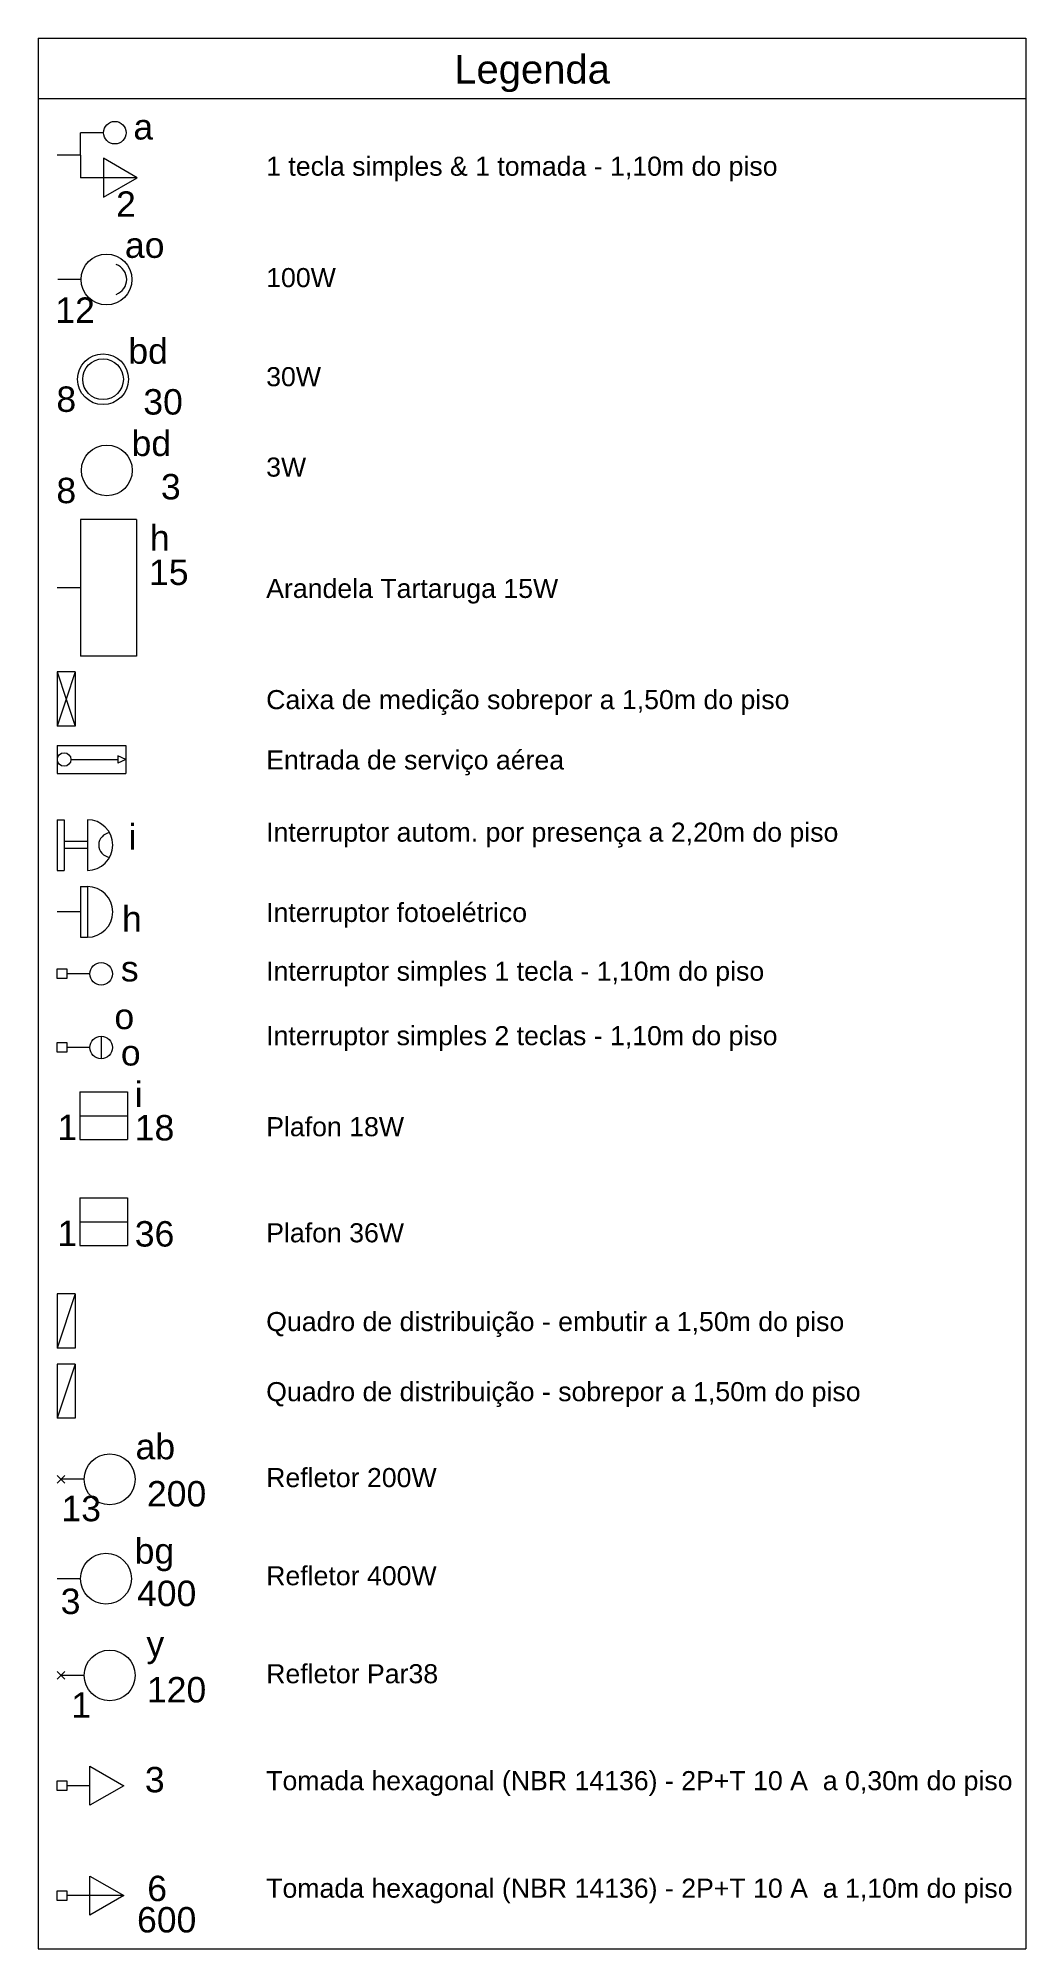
# Model space of a CAD drawing. Header units: millimetres. Extents: x -395 to 1008, y 9 to 692.
# Drawn here: x 35.62 to 41.1, y 73.8 to 84.4 of the extents above; entities that cross this region are included whole.
import ezdxf

# ---------------------------------------------------------------- set-up
doc = ezdxf.new("R2010")
doc.units = ezdxf.units.MM
doc.header["$LTSCALE"] = 0.1
doc.header["$MEASUREMENT"] = 0
doc.layers.add('.15', color=150, linetype='Continuous', lineweight=15)
doc.layers.add('.40 Interno parede', color=27, linetype='Continuous', lineweight=5)
doc.layers.add('Verde', color=7, linetype='Continuous', true_color=0x136734)
doc.styles.add('Arial', font='arial.ttf')

msp = doc.modelspace()

# ---------------------------------------------------------------- texts
at = {"layer": '.40 Interno parede', "color": 27, "line_spacing_factor": 0.9, "style": 'Arial'}
for s, insert, char_height, width, attachment_point in [('Legenda', (38.359, 84.104), 0.1588, 1.71295, 8), ('a', (36.202, 83.839), 0.141, 0.2169, 8), ('1 tecla simples & 1 tomada - 1,10m do piso', (36.884, 83.608), 0.1059, 5.56112, 7), ('2', (36.106, 83.412), 0.141, 0.2169, 8), ('ao', (36.21, 83.182), 0.1412, 0.4338, 8), ('100W', (36.884, 83.02), 0.1059, 0.75757, 7), ('12', (35.824, 82.823), 0.1412, 0.4338, 8), ('bd', (36.229, 82.594), 0.1412, 0.4338, 8), ('30W', (36.884, 82.47), 0.1059, 0.59628, 7), ('8', (35.775, 82.327), 0.141, 0.2169, 8), ('30', (36.312, 82.312), 0.1412, 0.4338, 8), ('bd', (36.247, 82.082), 0.1412, 0.4338, 8), ('3W', (36.884, 81.968), 0.1059, 0.435, 7), ('8', (35.775, 81.82), 0.141, 0.2169, 8), ('3', (36.355, 81.841), 0.141, 0.2169, 8), ('h', (36.239, 81.559), 0.141, 0.2169, 7), ('15', (36.234, 81.366), 0.1412, 0.4338, 7), ('Arandela Tartaruga 15W', (36.884, 81.264), 0.1059, 3.17556, 7), ('Caixa de medição sobrepor a 1,50m do piso', (36.884, 80.646), 0.1059, 5.69054, 7), ('Entrada de serviço aérea', (36.884, 80.311), 0.1059, 3.24027, 7), ('i', (36.143, 79.899), 0.141, 0.08665, 8), ('Interruptor autom. por presença a 2,20m do piso', (36.884, 79.91), 0.1059, 6.2224, 7), ('h', (36.139, 79.444), 0.141, 0.2169, 8), ('Interruptor fotoelétrico', (36.884, 79.465), 0.1059, 2.83699, 7), ('s', (36.078, 79.165), 0.141, 0.195, 7), ('Interruptor simples 1 tecla - 1,10m do piso', (36.884, 79.139), 0.1059, 5.41583, 7), ('o', (36.042, 78.9), 0.141, 0.2169, 7), ('Interruptor simples 2 teclas - 1,10m do piso', (36.884, 78.781), 0.1059, 5.56083, 7), ('o', (36.078, 78.698), 0.141, 0.2169, 7), ('i', (36.155, 78.469), 0.141, 0.08665, 7), ('1', (35.726, 78.286), 0.141, 0.2169, 7), ('18', (36.155, 78.282), 0.1412, 0.4338, 7), ('Plafon 18W', (36.884, 78.306), 0.1059, 1.49914, 7), ('1', (35.726, 77.698), 0.141, 0.2169, 7), ('36', (36.155, 77.693), 0.1412, 0.4338, 7), ('Plafon 36W', (36.884, 77.717), 0.1059, 1.49914, 7), ('Quadro de distribuição - embutir a 1,50m do piso', (36.884, 77.193), 0.1059, 6.28668, 7), ('Quadro de distribuição - sobrepor a 1,50m do piso', (36.884, 76.804), 0.1059, 6.46425, 7), ('ab', (36.269, 76.512), 0.1412, 0.4338, 8), ('200', (36.387, 76.25), 0.1412, 0.6507, 8), ('Refletor 200W', (36.884, 76.358), 0.1059, 1.85356, 7), ('13', (35.858, 76.168), 0.1412, 0.4338, 8), ('bg', (36.264, 75.892), 0.1412, 0.4338, 8), ('400', (36.332, 75.697), 0.1412, 0.6507, 8), ('Refletor 400W', (36.884, 75.813), 0.1059, 1.85356, 7), ('3', (35.799, 75.653), 0.141, 0.2169, 8), ('y', (36.269, 75.376), 0.141, 0.195, 8), ('Refletor Par38', (36.884, 75.269), 0.1059, 1.86985, 7), ('1', (35.858, 75.079), 0.141, 0.2169, 8), ('120', (36.387, 75.162), 0.1412, 0.6507, 8), ('3', (36.266, 74.663), 0.141, 0.2169, 8), ('Tomada hexagonal (NBR 14136) - 2P+T 10 A  a 0,30m do piso', (36.884, 74.645), 0.1059, 8.1166, 7), ('6', (36.279, 74.059), 0.141, 0.2169, 8), ('Tomada hexagonal (NBR 14136) - 2P+T 10 A  a 1,10m do piso', (36.884, 74.048), 0.1059, 8.1166, 7), ('600', (36.332, 73.885), 0.1412, 0.6507, 8)]:
    msp.add_mtext(s, dxfattribs=dict(at, insert=insert, char_height=char_height, width=width, attachment_point=attachment_point))

# ---------------------------------------------------------------- linework, layer by layer
at = {"layer": '.15', "color": 150, "lineweight": 15}
for p, q in [((35.854, 83.754), (35.854, 83.879)), ((35.982, 83.879), (35.854, 83.879)), ((35.854, 83.754), (35.725, 83.754)), ((35.854, 83.754), (35.854, 83.629)), ((36.169, 83.629), (35.982, 83.737)), ((35.982, 83.737), (35.982, 83.521)), ((35.982, 83.629), (35.854, 83.629)), ((35.982, 83.521), (36.169, 83.629)), ((36.169, 83.629), (35.982, 83.629)), ((35.857, 83.064), (35.728, 83.064)), ((35.854, 81.732), (35.854, 80.973)), ((36.165, 81.732), (35.854, 81.732)), ((36.165, 81.732), (36.165, 80.973)), ((35.854, 81.352), (35.725, 81.352)), ((36.165, 80.973), (35.854, 80.973)), ((35.725, 80.885), (35.725, 80.584)), ((35.725, 80.885), (35.775, 80.734)), ((35.825, 80.885), (35.725, 80.885)), ((35.825, 80.885), (35.775, 80.734)), ((35.825, 80.885), (35.825, 80.584)), ((35.775, 80.734), (35.725, 80.584)), ((35.775, 80.734), (35.825, 80.584)), ((35.825, 80.584), (35.725, 80.584)), ((35.725, 80.477), (35.725, 80.321)), ((35.725, 80.477), (36.105, 80.477)), ((36.105, 80.399), (36.061, 80.419)), ((36.061, 80.419), (36.061, 80.378)), ((36.105, 80.477), (36.105, 80.321)), ((35.725, 80.321), (36.105, 80.321)), ((35.8, 80.399), (36.061, 80.399)), ((36.105, 80.399), (36.061, 80.378)), ((35.725, 80.065), (35.725, 79.783)), ((35.725, 80.065), (35.764, 80.065)), ((35.764, 80.065), (35.764, 79.783)), ((35.892, 80.065), (35.892, 79.783)), ((35.892, 79.943), (35.764, 79.943)), ((35.892, 79.905), (35.764, 79.905)), ((35.725, 79.783), (35.764, 79.783)), ((35.854, 79.694), (35.854, 79.412)), ((35.854, 79.694), (35.892, 79.694)), ((35.892, 79.694), (35.892, 79.412)), ((35.892, 79.694), (35.892, 79.412)), ((35.854, 79.553), (35.725, 79.553)), ((35.854, 79.412), (35.892, 79.412)), ((35.725, 79.183), (35.725, 79.236)), ((35.725, 79.236), (35.778, 79.236)), ((35.778, 79.236), (35.778, 79.183)), ((35.778, 79.183), (35.725, 79.183)), ((35.907, 79.209), (35.778, 79.209)), ((35.725, 78.774), (35.725, 78.827)), ((35.725, 78.827), (35.778, 78.827)), ((35.778, 78.827), (35.778, 78.774)), ((35.969, 78.863), (35.969, 78.738)), ((35.778, 78.774), (35.725, 78.774)), ((35.907, 78.8), (35.778, 78.8)), ((35.85, 78.554), (36.115, 78.554)), ((35.85, 78.554), (35.85, 78.289)), ((36.115, 78.554), (36.115, 78.289)), ((35.85, 78.421), (36.115, 78.421)), ((35.85, 78.289), (36.115, 78.289)), ((35.85, 77.965), (36.115, 77.965)), ((35.85, 77.965), (35.85, 77.7)), ((36.115, 77.965), (36.115, 77.7)), ((35.85, 77.832), (36.115, 77.832)), ((35.85, 77.7), (36.115, 77.7)), ((35.825, 77.432), (35.725, 77.432)), ((35.725, 77.432), (35.725, 77.131)), ((35.825, 77.432), (35.725, 77.131)), ((35.825, 77.432), (35.825, 77.131)), ((35.825, 77.131), (35.725, 77.131)), ((35.825, 77.042), (35.725, 77.042)), ((35.725, 77.042), (35.725, 76.742)), ((35.825, 77.042), (35.725, 76.742)), ((35.825, 77.042), (35.825, 76.742)), ((35.825, 76.742), (35.725, 76.742)), ((35.725, 76.382), (35.767, 76.424)), ((35.725, 76.424), (35.767, 76.382)), ((35.875, 76.403), (35.746, 76.403)), ((35.854, 75.851), (35.725, 75.851)), ((35.725, 75.293), (35.767, 75.335)), ((35.725, 75.335), (35.767, 75.293)), ((35.875, 75.314), (35.746, 75.314)), ((35.906, 74.81), (36.094, 74.701)), ((35.906, 74.593), (35.906, 74.81)), ((35.725, 74.675), (35.725, 74.728)), ((35.725, 74.728), (35.778, 74.728)), ((35.778, 74.675), (35.725, 74.675)), ((35.778, 74.728), (35.778, 74.675)), ((35.906, 74.701), (35.778, 74.701)), ((36.094, 74.701), (35.906, 74.593)), ((35.906, 74.2), (36.094, 74.092)), ((35.906, 73.983), (35.906, 74.2)), ((35.725, 74.065), (35.725, 74.118)), ((35.725, 74.118), (35.778, 74.118)), ((35.778, 74.065), (35.725, 74.065)), ((35.778, 74.118), (35.778, 74.065)), ((35.906, 74.092), (35.778, 74.092)), ((36.094, 74.092), (35.906, 74.092)), ((36.094, 74.092), (35.906, 73.983))]:
    msp.add_line(p, q, dxfattribs=at)
for centre, radius in [((36.044, 83.879), 0.0625), ((35.998, 83.064), 0.141), ((35.979, 82.51), 0.141), ((35.979, 82.51), 0.113), ((36, 82.004), 0.141), ((35.763, 80.399), 0.0375), ((35.969, 79.209), 0.0625), ((35.969, 78.8), 0.0625), ((36.016, 76.403), 0.141), ((35.995, 75.851), 0.141), ((36.016, 75.314), 0.141)]:
    msp.add_circle(centre, radius, dxfattribs=at)
for centre, radius, start, end in [((36.022, 83.064), 0.0881, 290.315, 69.6852), ((35.892, 79.924), 0.141, 270, 90), ((36.023, 79.924), 0.0678, 94.8053, 264.183), ((35.892, 79.553), 0.141, 270, 90)]:
    msp.add_arc(centre, radius, start, end, dxfattribs=at)
at = {"layer": 'Verde', "color": 106, "lineweight": 9}
for p, q in [((35.62, 84.403), (41.097, 84.403)), ((35.62, 84.403), (35.62, 73.796)), ((41.097, 84.403), (41.097, 73.796)), ((35.62, 84.068), (41.097, 84.068)), ((35.62, 73.796), (41.097, 73.796))]:
    msp.add_line(p, q, dxfattribs=at)

msp.set_redraw_order([(e.dxf.handle, doc.entitydb.next_handle()) for e in msp.query("TEXT MTEXT ATTDEF DIMENSION ARC_DIMENSION")])  # texts and dimensions are drawn at this point

doc.saveas('drawing.dxf')
